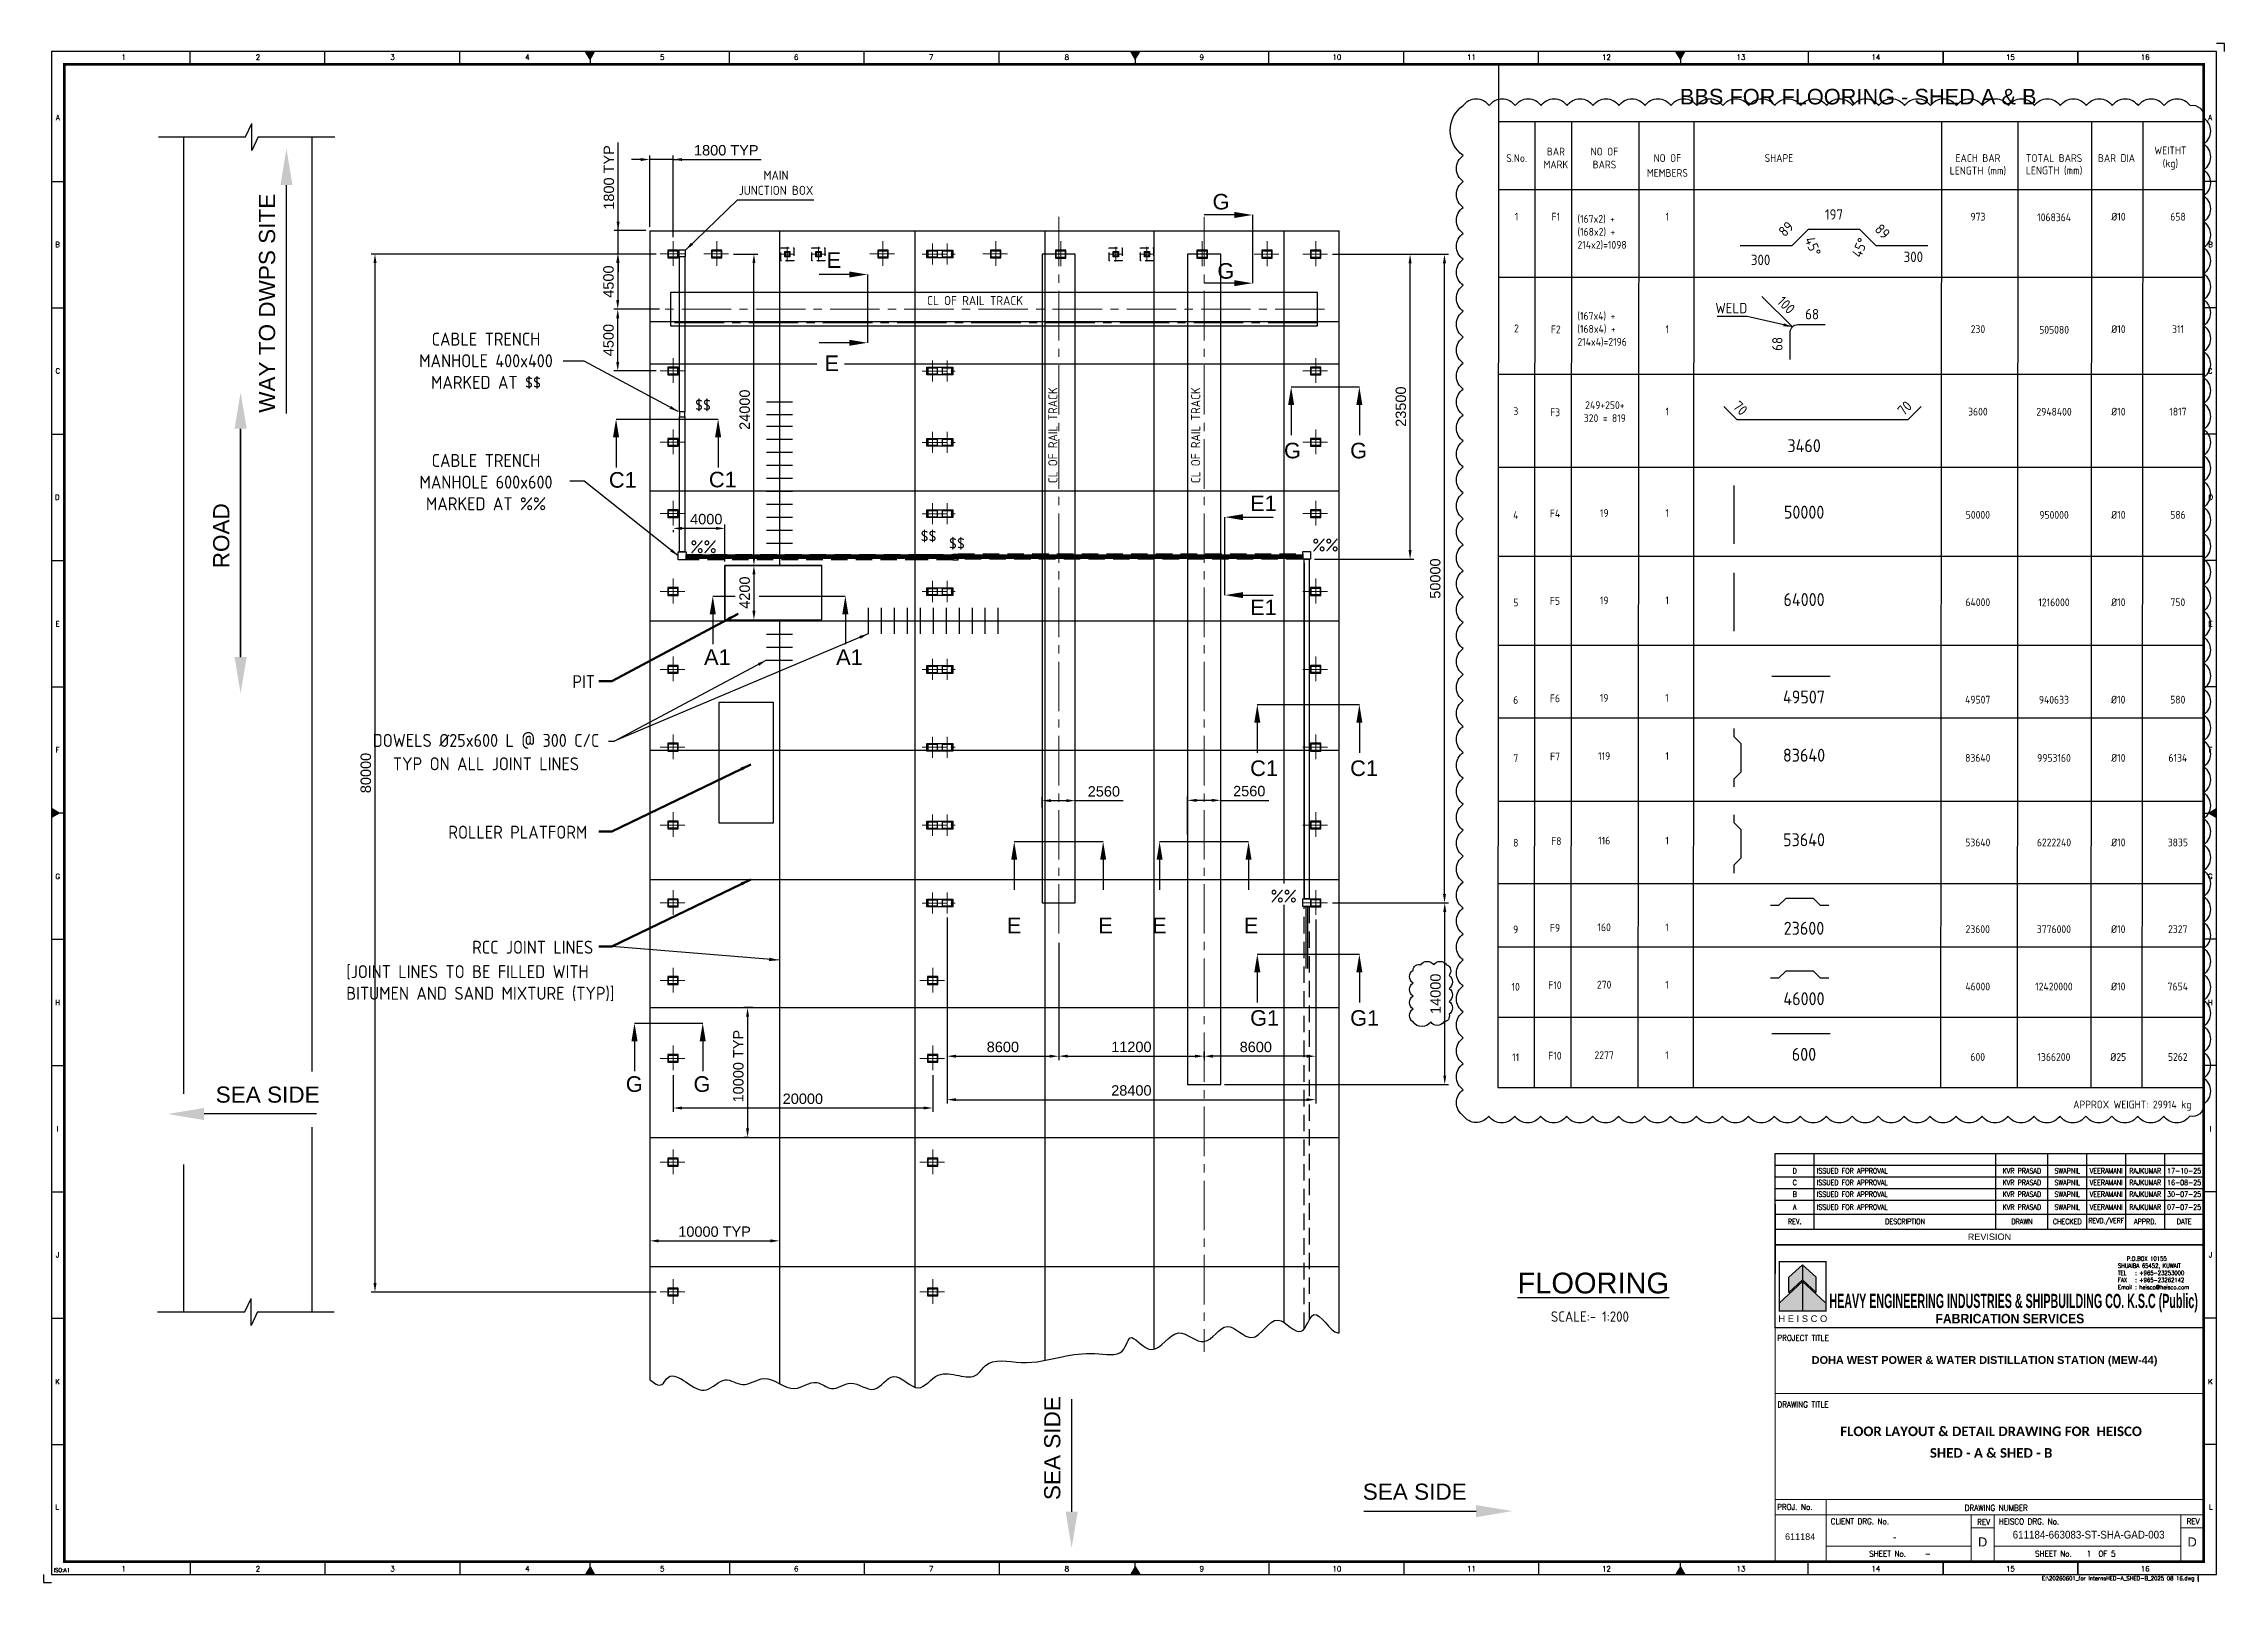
# Model space of a CAD drawing. Header units: millimetres. Extents: x -1055 to 11244, y -20673 to 2560.
# Drawn here: x 0 to 840, y 0 to 593 of the extents above; entities that cross this region are included whole.
import ezdxf
from ezdxf.enums import TextEntityAlignment as Align

# ---------------------------------------------------------------- set-up
doc = ezdxf.new("R2010")
doc.units = ezdxf.units.MM
doc.linetypes.add('CENTER2', pattern=[28.575, 19.05, -3.175, 3.175, -3.175])
doc.linetypes.add('DASHED2', pattern=[9.525, 6.35, -3.175])
for name, color, linetype in [('BORDER', 6, 'Continuous'), ('HEISCO', 7, 'Continuous'), ('TABLE', 4, 'Continuous')]:
    doc.layers.add(name, color=color, linetype=linetype)
doc.styles.add('ACISOTS', font='isocp.shx')
doc.styles.add('arial', font='arial.ttf')
doc.styles.add('HEISCO', font='ariblk.ttf')
doc.styles.add('HEISCO.', font='arial.ttf')
doc.styles.add('LOGO', font='ROMANS.SHX')
doc.styles.add('ROMANS', font='romans.shx', dxfattribs={"width": 0.8})
doc.styles.get("Standard").update_dxf_attribs({"font": 'arial.ttf'})
doc.dimstyles.new('ISO-25', dxfattribs={"dimtxt": 4, "dimasz": 3.5, "dimexe": 1.5, "dimexo": 1.5, "dimgap": 1.5, "dimtad": 1, "dimtxsty": 'Standard', "dimcen": 0, "dimadec": 0, "dimazin": 0, "dimtfac": 1, "dimtmove": 0, "dimatfit": 3, "dimfxl": 1, "dimarcsym": 0})

msp = doc.modelspace()

# ---------------------------------------------------------------- texts
at = {"color": 130}
for s, p in [('WAY TO DWPS SITE', (86.05883, 450.720546)), ('SEA SIDE', (388.508433, 31.727045))]:
    msp.add_text(s, height=6.216, rotation=90, dxfattribs=at).set_placement(p, align=Align.MIDDLE_LEFT)
for s, height, p in [('G', 6, (450.25054, 532.084512)), ('E', 6, (301.603742, 509.566054)), ('G', 6, (452.110473, 505.4005)), ('E', 6, (300.81299, 469.810975)), ('G', 6, (477.768904, 436.175976)), ('G', 6, (503.26205, 436.175976)), ('C1', 6, (217.737896, 424.871638)), ('C1', 6, (256.263092, 425.004618)), ('E1', 6, (464.736854, 415.835848)), ('E1', 6, (464.736854, 375.769898)), ('A1', 6, (254.396283, 356.583396)), ('A1', 6, (305.265081, 356.583396)), ('C1', 6, (464.736854, 313.762285)), ('C1', 6, (503.26205, 313.762285)), ('E', 6, (371.031764, 253.150844)), ('E', 6, (406.261363, 253.150844)), ('E', 6, (427.031764, 253.150844)), ('E', 6, (462.261363, 253.150844)), ('G1', 6, (464.736854, 217.517716)), ('G1', 6, (503.26205, 217.517716)), ('G', 6, (224.253671, 192.043602)), ('G', 6, (250.337417, 192.043602)), ('SEA SIDE', 6.216, (66.277904, 187.986945)), ('%%UFLOORING', 8, (567.73889, 115.365598)), ('SEA SIDE', 6.216, (508.10803, 34.953379))]:
    msp.add_text(s, height=height, dxfattribs=at).set_placement(p, align=Align.MIDDLE_LEFT)
at = {"style": 'ACISOTS'}
for s, p in [('[JOINT LINES TO BE FILLED WITH', (116.576454, 232.857643)), ('BITUMEN AND SAND MIXTURE (TYP)]', (116.576454, 224.5181))]:
    msp.add_text(s, height=5, dxfattribs=at).set_placement(p)
at = {"insert": (698.958854, 572.518939), "char_height": 6, "width": 177.3709018, "attachment_point": 5}
msp.add_mtext('BBS FOR FLOORING - SHED A & B', dxfattribs=at)
at = {"attachment_point": 5, "style": 'ACISOTS'}
for s, insert, char_height in [('S.No.', (567.368973, 548.888555), 3), ('BAR\\PMARK', (582.491223, 548.888555), 3), ('NO OF\\PBARS', (601.203494, 548.888555), 3), ('MAIN\\PJUNCTION BOX', (282.112048, 539.356419), 3.5), ('197', (689.625132, 527.158981), 4), ('300', (720.200868, 510.832663), 4), ('300', (661.357469, 509.652731), 4), ('CL OF RAIL TRACK', (358.776648, 493.978881), 3.5), ('WELD', (650.077539, 491.085358), 4), ('68', (681.201569, 488.738209), 4), ('CABLE TRENCH\\PMANHOLE 400x400\\PMARKED AT $$', (170.40033, 470.768432), 5), ('$$', (253.971442, 453.799657), 5), ('3460', (678.12316, 438.04467), 5), ('CABLE TRENCH\\PMANHOLE 600x600\\PMARKED AT %%', (170.40033, 423.999189), 5), ('50000', (678.119027, 412.425814), 5), ('\\pxt0;$$', (340.861089, 403.289302), 5), ('%%', (254.206676, 399.104129), 5), ('$$', (351.790717, 400.462507), 5), ('%%', (493.750002, 399.767417), 5), ('64000', (678.093321, 378.739999), 5), ('PIT', (208.044371, 347.111966), 5), ('49507', (678.067614, 341.204862), 5), ('DOWELS %%C25x600 L @ 300 C/C', (170.40033, 324.10162), 5), ('83640', (678.093321, 318.774125), 5), ('TYP ON ALL JOINT LINES', (170.40033, 315.449619), 5), ('ROLLER PLATFORM', (182.656025, 289.086333), 5), ('53640', (678.093321, 286.191388), 5), ('%%', (477.662161, 264.475168), 5), ('23600', (678.067614, 252.07424), 5), ('RCC JOINT LINES', (188.355639, 244.770095), 5), ('46000', (678.067614, 224.933047), 5), ('600', (678.067614, 203.505118), 5), ('SCALE:- 1:200', (595.607011, 102.432425), 4)]:
    msp.add_mtext(s, dxfattribs=dict(at, insert=insert, char_height=char_height))
at = {"char_height": 3, "width": 29.29783667, "attachment_point": 5, "style": 'ACISOTS'}
for s, insert in [('NO OF', (625.443686, 548.888555)), ('SHAPE', (668.406793, 548.888555)), ('EACH BAR', (745.077037, 548.888555)), ('TOTAL BARS', (774.416911, 548.888555)), ('BAR DIA', (798.438951, 548.888555)), ('WEITHT\\P(kg)', (819.213981, 548.888555)), ('MEMBERS', (625.443686, 543.148391)), ('LENGTH (mm)', (745.077037, 543.884709)), ('LENGTH (mm)', (774.416911, 543.983198))]:
    msp.add_mtext(s, dxfattribs=dict(at, insert=insert))
at = {"color": 3, "char_height": 3, "attachment_point": 5, "style": 'ACISOTS'}
for s, insert in [('1', (567.368973, 526.299659)), ('F1', (582.491223, 526.299659)), ('1068364', (774.416911, 526.051468)), ('2', (567.343552, 483.253309)), ('F2', (582.465802, 482.877465)), ('3', (567.081489, 451.319568)), ('F3', (582.203739, 450.906133)), ('4', (567.077357, 411.275508)), ('F4', (582.199607, 411.893638)), ('19', (601.144101, 412.098224)), ('5', (567.05165, 377.589693)), ('F5', (582.173901, 378.207823)), ('19', (601.118395, 378.412408)), ('6', (567.025944, 340.054556)), ('F6', (582.148194, 340.672686)), ('19', (601.092688, 340.877272)), ('940633', (774.335944, 340.149299)), ('F7', (582.173901, 318.241948)), ('119', (601.118395, 318.446534)), ('7', (567.05165, 317.623818)), ('8', (567.05165, 285.041081)), ('F8', (582.666371, 285.659212)), ('116', (601.118395, 285.863797)), ('9', (567.025944, 251.625617)), ('F9', (582.148194, 252.243747)), ('160', (601.092688, 252.448333)), ('10', (567.025944, 229.518382)), ('F10', (582.148194, 230.136512)), ('270', (601.092688, 230.341098)), ('11', (567.025944, 202.354811)), ('F10', (582.148194, 202.972941)), ('2277', (601.092688, 203.177527))]:
    msp.add_mtext(s, dxfattribs=dict(at, insert=insert))
at = {"color": 3, "char_height": 3, "style": 'ACISOTS'}
for s, insert, width, attachment_point in [('(167x2) + (168x2) +\\P214x2)=1098', (590.817649, 526.950991), 17.93115939, 1), ('1', (625.443686, 526.299659), 29.29783667, 5), ('973', (745.077037, 526.299659), 40.77226082, 5), ('%%C10', (799.197648, 526.299659), 29.29783667, 5), ('658', (822.128897, 526.299659), 29.29783667, 5), ('(167x4) + (168x4) +\\P214x4)=2196', (590.788951, 489.555502), 17.93115939, 1), ('1', (625.443686, 482.913647), 29.29783667, 5), ('230', (745.077037, 482.968498), 88.34876826, 5), ('505080', (774.416911, 482.720307), 29.29783667, 5), ('%%C10', (799.197648, 482.968498), 29.29783667, 5), ('311', (822.128897, 482.968498), 29.29783667, 5), ('249+250+\\P320 = 819', (601.367799, 451.161606), 27.86476399, 5), ('1', (625.418264, 451.161606), 29.29783667, 5), ('3600', (745.051615, 451.161606), 40.77226082, 5), ('2948400', (774.391489, 451.134851), 29.29783667, 5), ('%%C10', (799.172227, 451.161606), 29.29783667, 5), ('1817', (822.103475, 451.161606), 29.29783667, 5), ('1', (625.384293, 412.098224), 29.29783667, 5), ('50000', (745.047483, 411.397006), 40.77226082, 5), ('950000', (774.387357, 411.370251), 29.29783667, 5), ('%%C10', (799.168094, 411.397006), 29.29783667, 5), ('586', (822.099343, 411.397006), 29.29783667, 5), ('1', (625.358587, 378.412408), 29.29783667, 5), ('64000', (745.021776, 377.71119), 40.77226082, 5), ('1216000', (774.36165, 377.684435), 29.29783667, 5), ('%%C10', (799.142388, 377.71119), 29.29783667, 5), ('750', (822.073637, 377.71119), 29.29783667, 5), ('1', (625.33288, 340.877272), 29.29783667, 5), ('49507', (744.99607, 340.176054), 40.77226082, 5), ('%%C10', (799.116681, 340.176054), 29.29783667, 5), ('580', (822.04793, 340.176054), 29.29783667, 5), ('1', (625.358587, 318.446534), 29.29783667, 5), ('83640', (745.021776, 317.745316), 40.77226082, 5), ('9953160', (774.36165, 317.718561), 29.29783667, 5), ('%%C10', (799.142388, 317.745316), 29.29783667, 5), ('6134', (822.073637, 317.745316), 29.29783667, 5), ('1', (625.358587, 285.863797), 29.29783667, 5), ('53640', (745.021776, 285.162579), 40.77226082, 5), ('6222240', (774.36165, 285.135824), 29.29783667, 5), ('%%C10', (799.142388, 285.162579), 29.29783667, 5), ('3835', (822.073637, 285.162579), 29.29783667, 5), ('1', (625.33288, 252.448333), 29.29783667, 5), ('23600', (744.99607, 251.747114), 40.77226082, 5), ('3776000', (774.335944, 251.720359), 29.29783667, 5), ('%%C10', (799.116681, 251.747114), 29.29783667, 5), ('2327', (822.04793, 251.747114), 29.29783667, 5), ('1', (625.33288, 230.341098), 29.29783667, 5), ('46000', (744.99607, 229.63988), 40.77226082, 5), ('12420000', (774.335944, 229.613125), 29.29783667, 5), ('%%C10', (799.116681, 229.63988), 29.29783667, 5), ('7654', (822.04793, 229.63988), 29.29783667, 5), ('1', (625.33288, 203.177527), 29.29783667, 5), ('600', (744.99607, 202.476309), 40.77226082, 5), ('1366200', (774.335944, 202.449554), 29.29783667, 5), ('%%C25', (799.116681, 202.476309), 29.29783667, 5), ('5262', (822.04793, 202.476309), 29.29783667, 5), ('APPROX WEIGHT: 29914 kg', (804.519744, 183.694876), 52.09183717, 5)]:
    msp.add_mtext(s, dxfattribs=dict(at, insert=insert, width=width, attachment_point=attachment_point))
at = {"attachment_point": 5, "style": 'ACISOTS'}
for s, insert, char_height, rotation in [('89', (671.13345, 521.565218), 4, 45), ('89', (708.294911, 520.642418), 4, 315), ('45%%d', (681.506646, 514.855239), 4, 292.5), ('45%%d', (699.573528, 514.397761), 4, 67.5), ('100', (671.219012, 492.239384), 4, 315), ('68', (667.814245, 477.287871), 4, 90), ('CL OF RAIL TRACK', (388.741564, 442.05832), 3.5, 90), ('CL OF RAIL TRACK', (443.759121, 442.05832), 3.5, 90), ('70', (653.561251, 452.512032), 4, 315), ('70', (716.865116, 452.512032), 4, 45)]:
    msp.add_mtext(s, dxfattribs=dict(at, insert=insert, char_height=char_height, rotation=rotation))
at = {"layer": 'BORDER', "color": 3, "style": 'ROMANS', "width": 0.9}
for s, p in [('PROJECT TITLE', (667.835598, 93.08326)), ('DRAWING TITLE', (667.862622, 67.457687)), ('PROJ. No.', (667.740022, 27.940783)), ('DRAWING NUMBER', (739.989395, 27.592499)), ('CLIENT DRG. No.', (688.371815, 22.395512)), ('HEISCO DRG. No.', (753.126802, 22.375753)), ('SHEET No.    -', (703.198275, 9.923751)), ('SHEET No.   1  OF 5', (767.084417, 9.923751))]:
    msp.add_text(s, height=2.25, dxfattribs=at).set_placement(p)
for p in [(747.275129, 22.169694), (827.971349, 22.380855)]:
    msp.add_text('REV', height=2.25, dxfattribs=at).set_placement(p, align=Align.CENTER)
at = {"layer": 'BORDER', "color": 7, "style": 'arial'}
for s, insert, char_height, width, attachment_point in [('{\\fArial|b1|i0|c0|p34;DOHA WEST POWER & WATER DISTILLATION STATION (MEW-44)}', (747.638963, 85.242694), 3, 163.24464911, 5), ('{\\fCalibri|b1|i0|c0|p2;\\H1.2308x;FLOOR LAYOUT & DETAIL DRAWING FOR  HEISCO}', (750.147595, 58.199416), 3, 163.24464911, 5), ('{\\fCalibri|b1|i0|c0|p2;\\H1.2308x;SHED - A & SHED - B}', (750.147595, 49.880143), 3, 163.24464911, 5), ('611184', (676.592841, 18.88991), 2.5, 24.94987634, 2), ('-', (712.959319, 18.997342), 3, 47.48534094, 2), ('D', (746.898523, 15.58733), 3.5, 6.29727831, 5), ('{\\W0.9;611184-663083-ST-SHA-GAD-003}', (787.702561, 19.891511), 3, 8.71435516, 2), ('D', (827.594743, 15.58733), 3.5, 8.40928889, 5)]:
    msp.add_mtext(s, dxfattribs=dict(at, insert=insert, char_height=char_height, width=width, attachment_point=attachment_point))

# ---------------------------------------------------------------- blocks, each defined once
blk = doc.blocks.new('A$7E96415263431F')
blk.add_line((7, 1.17), (18.6, 1.17))
blk.add_solid([(7, 2.33), (7, 0), (0, 1.17)])
blk = doc.blocks.new('*D27771')
at = {"color": 0, "lineweight": -2}
for p, q in [((273.23, 221.5), (269.65, 221.5)), ((271.15, 218), (271.15, 175)), ((271.47, 171.5), (269.65, 171.5))]:
    blk.add_line(p, q, dxfattribs=at)
at = {"color": 0}
for points in [[(271.73, 218), (270.57, 218), (271.15, 221.5)], [(270.57, 175), (271.73, 175), (271.15, 171.5)]]:
    blk.add_solid(points, dxfattribs=at)
at = {"layer": 'Defpoints', "color": 0}
for p in [(274.73, 221.5), (271.15, 171.5), (272.97, 171.5)]:
    blk.add_point(p, dxfattribs=at)
at = {"color": 0, "insert": (267.61, 198.94), "char_height": 4, "attachment_point": 5, "rotation": 90}
blk.add_mtext('10000 TYP', dxfattribs=at)
blk = doc.blocks.new('*D27772')
at = {"color": 0, "lineweight": -2}
for p, q in [((233.45, 133.41), (233.45, 130.12)), ((236.95, 131.62), (279.95, 131.62)), ((283.45, 132.48), (283.45, 130.12))]:
    blk.add_line(p, q, dxfattribs=at)
at = {"color": 0}
for points in [[(236.95, 132.2), (236.95, 131.03), (233.45, 131.62)], [(279.95, 131.03), (279.95, 132.2), (283.45, 131.62)]]:
    blk.add_solid(points, dxfattribs=at)
at = {"layer": 'Defpoints', "color": 0}
for p in [(233.45, 134.91), (283.45, 133.98), (283.45, 131.62)]:
    blk.add_point(p, dxfattribs=at)
at = {"color": 0, "insert": (258.45, 135.16), "char_height": 4, "attachment_point": 5}
blk.add_mtext('10000 TYP', dxfattribs=at)
blk = doc.blocks.new('A$7E96592D1B3E7')
at = {"color": 3, "linetype": 'CENTER2', "lineweight": 0}
for p, q in [((10, 19.9), (10, 0)), ((0, 10), (19.9, 10))]:
    blk.add_line(p, q, dxfattribs=at)
for points in [[(14, 13), (6, 13), (6, 7), (14, 7)], [(13.5, 7.5), (6.5, 7.5), (6.5, 12.5), (13.5, 12.5)]]:
    blk.add_lwpolyline(points, close=True)
blk = doc.blocks.new('A$7E9659312E2C7')
at = {"color": 3, "linetype": 'CENTER2', "lineweight": 0}
for p, q in [((0, 8.1), (27.4, 8.1)), ((8.1, 16.3), (8.1, 0)), ((19.2, 16.3), (19.2, 0))]:
    blk.add_line(p, q, dxfattribs=at)
for points in [[(3.7, 11.1), (23.7, 11.1), (23.7, 5.1), (3.7, 5.1)], [(11.6, 5.6), (4.6, 5.6), (4.6, 10.6), (11.6, 10.6)], [(22.7, 5.6), (15.7, 5.6), (15.7, 10.6), (22.7, 10.6)]]:
    blk.add_lwpolyline(points, close=True)
blk = doc.blocks.new('*D27773')
at = {"color": 0, "lineweight": -2}
for p, q in [((229.95, 548.33), (226.45, 548.33)), ((233.45, 522.41), (233.45, 549.83)), ((242.45, 548.33), (233.45, 548.33)), ((242.45, 518.38), (242.45, 549.83)), ((242.45, 548.33), (276.45, 548.33)), ((245.95, 548.33), (249.45, 548.33))]:
    blk.add_line(p, q, dxfattribs=at)
at = {"color": 0}
for points in [[(229.95, 547.74), (229.95, 548.91), (233.45, 548.33)], [(245.95, 548.91), (245.95, 547.74), (242.45, 548.33)]]:
    blk.add_solid(points, dxfattribs=at)
at = {"layer": 'Defpoints', "color": 0}
for p in [(233.45, 548.33), (233.45, 520.91), (242.45, 516.88)]:
    blk.add_point(p, dxfattribs=at)
at = {"color": 0, "insert": (262.95, 551.87), "char_height": 4, "attachment_point": 5}
blk.add_mtext('1800 TYP', dxfattribs=at)
blk = doc.blocks.new('*D27774')
at = {"color": 0, "lineweight": -2}
for p, q in [((221.3, 520.91), (221.3, 554.91)), ((231.95, 520.91), (219.8, 520.91)), ((221.3, 524.41), (221.3, 527.91)), ((221.3, 511.91), (221.3, 520.91)), ((231, 511.91), (219.8, 511.91)), ((221.3, 508.41), (221.3, 504.91))]:
    blk.add_line(p, q, dxfattribs=at)
at = {"color": 0}
for points in [[(220.71, 524.41), (221.88, 524.41), (221.3, 520.91)], [(221.88, 508.41), (220.71, 508.41), (221.3, 511.91)]]:
    blk.add_solid(points, dxfattribs=at)
at = {"layer": 'Defpoints', "color": 0}
for p in [(221.3, 520.91), (233.45, 520.91), (232.5, 511.91)]:
    blk.add_point(p, dxfattribs=at)
at = {"color": 0, "insert": (217.75, 541.41), "char_height": 4, "attachment_point": 5, "rotation": 90}
blk.add_mtext('1800 TYP', dxfattribs=at)
blk = doc.blocks.new('A$7E96AC101B69')
blk.add_line((0, 1.17), (21.66, 1.17))
blk.add_solid([(21.66, 0), (21.66, 2.33), (28.66, 1.17)])
blk = doc.blocks.new('A$7E96AE2D43B4')
blk.add_line((2.33, 0), (2.33, 88.02))
blk.add_solid([(4.67, 88.02), (0, 88.02), (2.33, 102.02)])
blk = doc.blocks.new('A$7E96AE352B6D')
blk.add_blockref('A$7E96AE2D43B4', (8.37, 14))
at = {"xscale": -1, "rotation": 180}
blk.add_blockref('A$7E96AE2D43B4', (8.37, 102.02), dxfattribs=at)
at = {"color": 130}
blk.add_text('ROAD', height=6.216, rotation=90, dxfattribs=at).set_placement((3.22, 48.23), align=Align.MIDDLE_LEFT)
blk = doc.blocks.new('A1B')
at = {"layer": 'BORDER', "color": 1}
for p, q in [((56.44, 585), (56.44, 590)), ((56.44, 585), (56.44, 590)), ((108.38, 585), (108.38, 590)), ((108.38, 585), (108.38, 590)), ((160.31, 585), (160.31, 590)), ((160.31, 585), (160.31, 590)), ((264.19, 585), (264.19, 590)), ((316.12, 585), (316.12, 590)), ((368.06, 585), (368.06, 590)), ((471.94, 585), (471.94, 590)), ((523.88, 585), (523.88, 590)), ((575.81, 585), (575.81, 590)), ((679.69, 590), (679.69, 585)), ((731.63, 590), (731.63, 585)), ((731.63, 585), (731.63, 590)), ((731.63, 590), (731.63, 585)), ((783.56, 590), (783.56, 585)), ((783.56, 585), (783.56, 590)), ((3, 539.83), (8, 539.83)), ((837, 539.83), (832, 539.83)), ((3, 491.17), (8, 491.17)), ((837, 491.17), (832, 491.17)), ((3, 442.5), (8, 442.5)), ((837, 442.5), (832, 442.5)), ((3, 393.84), (8, 393.84)), ((837, 393.84), (832, 393.84)), ((3, 345.17), (8, 345.17)), ((837, 345.17), (832, 345.17)), ((3, 247.84), (8, 247.84)), ((837, 247.84), (832, 247.84)), ((3, 199.17), (8, 199.17)), ((837, 199.17), (832, 199.17)), ((3, 150.51), (8, 150.51)), ((837, 150.51), (832, 150.51)), ((3, 101.84), (8, 101.84)), ((837, 101.84), (832, 101.84)), ((3, 53.17), (8, 53.17)), ((837, 53.17), (832, 53.17)), ((56.44, 8), (56.44, 3)), ((108.38, 8), (108.38, 3)), ((160.31, 8), (160.31, 3)), ((264.19, 8), (264.19, 3)), ((316.12, 8), (316.12, 3)), ((368.06, 8), (368.06, 3)), ((471.94, 8), (471.94, 3)), ((523.88, 8), (523.88, 3)), ((575.81, 8), (575.81, 3)), ((679.69, 3), (679.69, 8)), ((731.63, 3), (731.63, 8)), ((731.63, 8), (731.63, 3)), ((731.63, 3), (731.63, 8)), ((783.56, 3), (783.56, 8)), ((783.56, 8), (783.56, 3))]:
    blk.add_line(p, q, dxfattribs=at)
at = {"layer": 'BORDER'}
for p, q in [((210.5, 587), (208.77, 590)), ((210.5, 590), (210.5, 585)), ((210.5, 587), (212.23, 590)), ((420.5, 587), (418.77, 590)), ((420.5, 590), (420.5, 585)), ((420.5, 587), (422.23, 590)), ((630.5, 587), (628.77, 590)), ((630.5, 590), (630.5, 585)), ((630.5, 587), (632.23, 590)), ((210.5, 588), (210.5, 585)), ((210.5, 588), (210.5, 585)), ((420.5, 588), (420.5, 585)), ((6, 296.5), (3, 298.23)), ((8, 296.5), (3, 296.5)), ((6, 296.5), (3, 294.77)), ((832, 296.5), (837, 296.5)), ((834, 296.5), (837, 298.23)), ((834, 296.5), (837, 294.77)), ((210.5, 6), (208.77, 3)), ((210.5, 5), (210.5, 8)), ((210.5, 5), (210.5, 8)), ((210.5, 3), (210.5, 8)), ((210.5, 6), (212.23, 3)), ((420.5, 6), (418.77, 3)), ((420.5, 5), (420.5, 8)), ((420.5, 3), (420.5, 8)), ((420.5, 6), (422.23, 3)), ((630.5, 6), (628.77, 3)), ((630.5, 3), (630.5, 8)), ((630.5, 6), (632.23, 3))]:
    blk.add_line(p, q, dxfattribs=at)
blk.add_lwpolyline([(837, 3), (837, 590), (3, 590), (3, 3)], close=True, dxfattribs=at)
at = {"layer": 'BORDER', "color": 1}
for points in [[(840, 590), (840, 593), (837, 593)], [(0, 3), (0, 0), (3, 0)]]:
    blk.add_lwpolyline(points, dxfattribs=at)
at = {"layer": 'BORDER', "const_width": 1}
blk.add_lwpolyline([(8, 8), (832, 8), (832, 585), (8, 585)], close=True, dxfattribs=at)
at = {"layer": 'BORDER'}
for points in [[(212.23, 590), (208.77, 590), (210.5, 587)], [(422.23, 590), (418.77, 590), (420.5, 587)], [(632.23, 590), (628.77, 590), (630.5, 587)], [(3, 298.23), (3, 294.77), (6, 296.5)], [(837, 298.23), (837, 294.77), (834, 296.5)], [(212.23, 3), (208.77, 3), (210.5, 6)], [(422.23, 3), (418.77, 3), (420.5, 6)], [(632.23, 3), (628.77, 3), (630.5, 6)]]:
    blk.add_solid(points, dxfattribs=at)
at = {"color": 11, "insert": (830.38, 1.34), "char_height": 1.5, "width": 401.355, "attachment_point": 6, "style": 'ROMANS'}
blk.add_mtext('{\\W1;\\C1;E:\\20260601_for Interns\\SHED-A_SHED-B_2025 08 16.dwg }', dxfattribs=at)
at = {"layer": 'BORDER', "color": 1, "style": 'ROMANS'}
for s, height, p in [('1', 2, (30.81, 586.75)), ('2', 2, (82.56, 586.75)), ('3', 2, (134.41, 586.75)), ('4', 2, (186.37, 586.75)), ('5', 2, (238.32, 586.75)), ('6', 2, (289.89, 586.75)), ('7', 2, (341.88, 586.75)), ('8', 2, (394.13, 586.75)), ('9', 2, (446.1, 586.75)), ('10', 2, (498.13, 586.75)), ('11', 2, (549.97, 586.75)), ('12', 2, (601.96, 586.75)), ('13', 2, (653.79, 586.75)), ('14', 2, (705.77, 586.75)), ('15', 2, (757.56, 586.75)), ('16', 2, (809.48, 586.75)), ('A', 2, (5.48, 563.52)), ('A', 2, (834.52, 563.52)), ('B', 2, (5.35, 514.55)), ('B', 2, (834.65, 514.55)), ('C', 2, (5.49, 465.84)), ('C', 2, (834.51, 465.84)), ('D', 2, (5.25, 417.17)), ('D', 2, (834.75, 417.17)), ('E', 2, (5.39, 368.4)), ('E', 2, (834.61, 368.4)), ('F', 2, (5.34, 319.81)), ('F', 2, (834.66, 319.81)), ('G', 2, (5.44, 271.07)), ('G', 2, (834.56, 271.07)), ('H', 2, (5.43, 222.46)), ('H', 2, (834.57, 222.46)), ('I', 2, (5.31, 173.82)), ('I', 2, (834.69, 173.82)), ('J', 2, (5.33, 125.23)), ('J', 2, (834.67, 125.23)), ('K', 2, (5.38, 76.36)), ('K', 2, (834.62, 76.36)), ('L', 2, (5.2, 28.07)), ('L', 2, (834.8, 28.07)), ('ISO:A1', 1.5, (7.03, 4)), ('1', 2, (30.81, 4.25)), ('2', 2, (82.56, 4.25)), ('3', 2, (134.41, 4.25)), ('4', 2, (186.37, 4.25)), ('5', 2, (238.32, 4.25)), ('6', 2, (289.89, 4.25)), ('7', 2, (341.88, 4.25)), ('8', 2, (394.13, 4.25)), ('9', 2, (446.1, 4.25)), ('10', 2, (498.13, 4.25)), ('11', 2, (549.97, 4.25)), ('12', 2, (601.96, 4.25)), ('13', 2, (653.79, 4.25)), ('14', 2, (705.77, 4.25)), ('15', 2, (757.56, 4.25)), ('16', 2, (809.48, 4.25))]:
    blk.add_text(s, height=height, dxfattribs=at).set_placement(p, align=Align.CENTER)
blk = doc.blocks.new('A$C61D9601B')
at = {"layer": 'HEISCO'}
for color, points in [(34, [(5.84, -8.9), (5.84, -15.38), (11.66, -10.02), (11.66, -3.54)]), (40, [(11.66, -3.54), (11.66, -10.02), (17.48, -15.38), (17.48, -8.9)]), (142, [(1.66, -19.99), (1.66, -23.3), (11.66, -23.3), (11.66, -10.78)]), (138, [(11.66, -10.78), (11.66, -23.3), (21.66, -23.3), (21.66, -19.99)])]:
    blk.add_hatch(color=color, dxfattribs=at).paths.add_polyline_path(points)
blk.add_line((11.66, -10.78), (11.66, -23.3))
blk.add_line((11.66, -10.78), (11.66, -23.3))
at = {"layer": 'HEISCO', "color": 142, "true_color": 0x00a8e1}
blk.add_line((11.66, -10.78), (1.66, -19.99), dxfattribs=at)
at = {"layer": 'HEISCO', "color": 138, "true_color": 0x004961}
for q in [(11.66, -23.3), (21.38, -19.73), (11.66, -23.3)]:
    blk.add_line((11.66, -10.78), q, dxfattribs=at)
at = {"layer": 'HEISCO', "color": 142, "true_color": 0x00a8e1, "const_width": 0.559}
blk.add_lwpolyline([(21.66, -23.3), (21.66, -2.17), (1.66, -2.17), (1.66, -23.3)], close=True, dxfattribs=at)
at = {"layer": 'HEISCO', "color": 34, "true_color": 0xa85400}
blk.add_lwpolyline([(5.84, -8.9), (11.66, -3.54), (11.66, -10.02), (5.84, -15.38)], close=True, dxfattribs=at)
at = {"layer": 'HEISCO', "color": 40, "true_color": 0xffc038}
blk.add_lwpolyline([(17.48, -8.9), (11.66, -3.54), (11.66, -10.02), (17.48, -15.38)], close=True, dxfattribs=at)
at = {"layer": 'HEISCO', "color": 7, "linetype": 'Continuous', "style": 'HEISCO.'}
blk.add_text('H E I S C O', height=2.8666, dxfattribs=at).set_placement((11.77, -26.65), align=Align.MIDDLE_CENTER)
blk = doc.blocks.new('165-HEISCO')
at = {"layer": 'HEISCO', "color": 6}
blk.add_lwpolyline([(0, 32), (165, 32), (165, 0), (0, 0)], close=True, dxfattribs=at)
at = {"layer": 'HEISCO', "xscale": 0.9, "yscale": 0.9, "zscale": 0.9}
blk.add_blockref('A$C61D9601B', (0.03, 27.46), dxfattribs=at)
at = {"layer": 'HEISCO', "color": 7, "linetype": 'ByBlock', "style": 'HEISCO', "width": 0.471616}
blk.add_text('HEAVY ENGINEERING INDUSTRIES & SHIPBUILDING CO. K.S.C (Public)', height=5.5, dxfattribs=at).set_placement((20.87, 7.57), (162.79, 7.57), align=Align.FIT)
at = {"layer": 'HEISCO', "color": 7, "linetype": 'ByBlock', "style": 'HEISCO', "width": 0.8}
blk.add_text('FABRICATION SERVICES', height=3.6667, dxfattribs=at).set_placement((90.37, 3.51), align=Align.MIDDLE_CENTER)
at = {"layer": 'HEISCO', "color": 3, "insert": (131.98, 27.45), "char_height": 1.65, "width": 30.9183, "attachment_point": 1, "style": 'LOGO'}
blk.add_mtext('\\pxsm1,ql;   {\\W0.9;P.O.BOX 10155\\P\\pt3,4;SHUAIBA 65452, KUWAIT \\P\\pt4;TEL^I: +965-23253000 \\PFAX^I: +965-23262142 \\PEmail^I: heisco@heisco.com}', dxfattribs=at)
blk = doc.blocks.new('*D27775')
at = {"color": 0, "lineweight": -2}
for p, q in [((390.99, 205.19), (390.99, 201.3)), ((394.49, 202.8), (443.49, 202.8)), ((446.99, 204.66), (446.99, 201.3))]:
    blk.add_line(p, q, dxfattribs=at)
at = {"color": 0}
for points in [[(394.49, 203.38), (394.49, 202.22), (390.99, 202.8)], [(443.49, 202.22), (443.49, 203.38), (446.99, 202.8)]]:
    blk.add_solid(points, dxfattribs=at)
at = {"layer": 'Defpoints', "color": 0}
for p in [(390.99, 206.69), (446.99, 206.16), (446.99, 202.8)]:
    blk.add_point(p, dxfattribs=at)
at = {"color": 0, "insert": (418.99, 206.34), "char_height": 4, "attachment_point": 5}
blk.add_mtext('11200', dxfattribs=at)
blk = doc.blocks.new('*D27776')
at = {"color": 0, "lineweight": -2}
for p, q in [((235.98, 511.91), (219.64, 511.91)), ((221.14, 508.41), (221.14, 494.16)), ((237.27, 490.66), (219.64, 490.66))]:
    blk.add_line(p, q, dxfattribs=at)
at = {"color": 0}
for points in [[(221.72, 508.41), (220.56, 508.41), (221.14, 511.91)], [(220.56, 494.16), (221.72, 494.16), (221.14, 490.66)]]:
    blk.add_solid(points, dxfattribs=at)
at = {"layer": 'Defpoints', "color": 0}
for p in [(237.48, 511.91), (221.14, 490.66), (238.77, 490.66)]:
    blk.add_point(p, dxfattribs=at)
at = {"color": 0, "insert": (217.6, 501.28), "char_height": 4, "attachment_point": 5, "rotation": 90}
blk.add_mtext('4500', dxfattribs=at)
blk = doc.blocks.new('*D27777')
at = {"color": 0, "lineweight": -2}
for p, q in [((237.27, 490.66), (219.64, 490.66)), ((221.14, 470.34), (221.14, 487.16)), ((235.98, 466.84), (219.64, 466.84))]:
    blk.add_line(p, q, dxfattribs=at)
at = {"color": 0}
for points in [[(221.72, 487.16), (220.56, 487.16), (221.14, 490.66)], [(220.56, 470.34), (221.72, 470.34), (221.14, 466.84)]]:
    blk.add_solid(points, dxfattribs=at)
at = {"layer": 'Defpoints', "color": 0}
for p in [(221.14, 490.66), (238.77, 490.66), (237.48, 466.84)]:
    blk.add_point(p, dxfattribs=at)
at = {"color": 0, "insert": (217.6, 478.75), "char_height": 4, "attachment_point": 5, "rotation": 90}
blk.add_mtext('4500', dxfattribs=at)
blk = doc.blocks.new('*D27778')
at = {"color": 0, "lineweight": -2}
for p, q in [((263.95, 391.91), (275.1, 391.91)), ((273.6, 388.41), (273.6, 374.41)), ((263.95, 370.91), (275.1, 370.91))]:
    blk.add_line(p, q, dxfattribs=at)
at = {"color": 0}
for points in [[(274.19, 388.41), (273.02, 388.41), (273.6, 391.91)], [(273.02, 374.41), (274.19, 374.41), (273.6, 370.91)]]:
    blk.add_solid(points, dxfattribs=at)
at = {"layer": 'Defpoints', "color": 0}
for p in [(262.45, 391.91), (262.45, 370.91), (273.6, 370.91)]:
    blk.add_point(p, dxfattribs=at)
at = {"color": 0, "insert": (270.06, 381.41), "char_height": 4, "attachment_point": 5, "rotation": 90}
blk.add_mtext('4200', dxfattribs=at)
blk = doc.blocks.new('*D27779')
at = {"color": 0, "lineweight": -2}
for p, q in [((265.72, 511.91), (275.1, 511.91)), ((273.6, 395.41), (273.6, 508.41)), ((275.48, 391.91), (272.1, 391.91))]:
    blk.add_line(p, q, dxfattribs=at)
at = {"color": 0}
for points in [[(274.19, 508.41), (273.02, 508.41), (273.6, 511.91)], [(273.02, 395.41), (274.19, 395.41), (273.6, 391.91)]]:
    blk.add_solid(points, dxfattribs=at)
at = {"layer": 'Defpoints', "color": 0}
for p in [(264.22, 511.91), (273.6, 511.91), (276.98, 391.91)]:
    blk.add_point(p, dxfattribs=at)
at = {"color": 0, "insert": (270.06, 451.91), "char_height": 4, "attachment_point": 5, "rotation": 90}
blk.add_mtext('24000', dxfattribs=at)
blk = doc.blocks.new('*D27780')
at = {"color": 0, "lineweight": -2}
for p, q in [((242.45, 405.43), (242.45, 404.68)), ((258.95, 406.18), (245.95, 406.18)), ((262.45, 393.41), (262.45, 407.68))]:
    blk.add_line(p, q, dxfattribs=at)
at = {"color": 0}
for points in [[(245.95, 406.77), (245.95, 405.6), (242.45, 406.18)], [(258.95, 405.6), (258.95, 406.77), (262.45, 406.18)]]:
    blk.add_solid(points, dxfattribs=at)
at = {"layer": 'Defpoints', "color": 0}
for p in [(242.45, 406.93), (242.45, 406.18), (262.45, 391.91)]:
    blk.add_point(p, dxfattribs=at)
at = {"color": 0, "insert": (255.25, 409.73), "char_height": 4, "attachment_point": 5}
blk.add_mtext('4000', dxfattribs=at)
blk = doc.blocks.new('*D27794')
at = {"color": 0, "lineweight": -2}
for p, q in [((489.99, 255.36), (489.99, 201.28)), ((446.99, 202.17), (446.99, 204.28)), ((486.49, 202.78), (450.49, 202.78))]:
    blk.add_line(p, q, dxfattribs=at)
at = {"color": 0}
for points in [[(450.49, 203.36), (450.49, 202.19), (446.99, 202.78)], [(486.49, 202.19), (486.49, 203.36), (489.99, 202.78)]]:
    blk.add_solid(points, dxfattribs=at)
at = {"layer": 'Defpoints', "color": 0}
for p in [(489.99, 256.86), (446.99, 202.78), (446.99, 200.67)]:
    blk.add_point(p, dxfattribs=at)
at = {"color": 0, "insert": (466.91, 206.32), "char_height": 4, "attachment_point": 5}
blk.add_mtext('8600', dxfattribs=at)
blk = doc.blocks.new('*D27795')
at = {"color": 0, "lineweight": -2}
for p, q in [((347.99, 256.26), (347.99, 201.28)), ((390.99, 246.53), (390.99, 201.28)), ((351.49, 202.78), (387.49, 202.78))]:
    blk.add_line(p, q, dxfattribs=at)
at = {"color": 0}
for points in [[(351.49, 203.36), (351.49, 202.19), (347.99, 202.78)], [(387.49, 202.19), (387.49, 203.36), (390.99, 202.78)]]:
    blk.add_solid(points, dxfattribs=at)
at = {"layer": 'Defpoints', "color": 0}
for p in [(347.99, 257.76), (390.99, 248.03), (390.99, 202.78)]:
    blk.add_point(p, dxfattribs=at)
at = {"color": 0, "insert": (369.49, 206.32), "char_height": 4, "attachment_point": 5}
blk.add_mtext('8600', dxfattribs=at)
blk = doc.blocks.new('*D27796')
at = {"color": 0, "lineweight": -2}
for p, q in [((347.99, 256.26), (347.99, 184.52)), ((489.99, 255.43), (489.99, 184.52)), ((351.49, 186.02), (486.49, 186.02))]:
    blk.add_line(p, q, dxfattribs=at)
at = {"color": 0}
for points in [[(351.49, 186.61), (351.49, 185.44), (347.99, 186.02)], [(486.49, 185.44), (486.49, 186.61), (489.99, 186.02)]]:
    blk.add_solid(points, dxfattribs=at)
at = {"layer": 'Defpoints', "color": 0}
for p in [(347.99, 257.76), (489.99, 256.93), (489.99, 186.02)]:
    blk.add_point(p, dxfattribs=at)
at = {"color": 0, "insert": (418.99, 189.56), "char_height": 4, "attachment_point": 5}
blk.add_mtext('28400', dxfattribs=at)
blk = doc.blocks.new('*D27798')
at = {"color": 0, "lineweight": -2}
for p, q in [((242.45, 195.43), (242.45, 181.31)), ((342.45, 195.43), (342.45, 181.31)), ((338.95, 182.81), (245.95, 182.81))]:
    blk.add_line(p, q, dxfattribs=at)
at = {"color": 0}
for points in [[(245.95, 183.39), (245.95, 182.23), (242.45, 182.81)], [(338.95, 182.23), (338.95, 183.39), (342.45, 182.81)]]:
    blk.add_solid(points, dxfattribs=at)
at = {"layer": 'Defpoints', "color": 0}
for p in [(242.45, 196.93), (342.45, 196.93), (242.45, 182.81)]:
    blk.add_point(p, dxfattribs=at)
at = {"color": 0, "insert": (292.45, 186.35), "char_height": 4, "attachment_point": 5}
blk.add_mtext('20000', dxfattribs=at)
blk = doc.blocks.new('*D27820')
at = {"color": 0, "lineweight": -2}
for p, q in [((496.46, 511.84), (527.84, 511.84)), ((526.34, 397.84), (526.34, 508.34)), ((489.49, 394.34), (527.84, 394.34))]:
    blk.add_line(p, q, dxfattribs=at)
at = {"color": 0}
for points in [[(526.93, 508.34), (525.76, 508.34), (526.34, 511.84)], [(525.76, 397.84), (526.93, 397.84), (526.34, 394.34)]]:
    blk.add_solid(points, dxfattribs=at)
at = {"layer": 'Defpoints', "color": 0}
for p in [(494.96, 511.84), (526.34, 511.84), (487.99, 394.34)]:
    blk.add_point(p, dxfattribs=at)
at = {"color": 0, "insert": (522.8, 453.09), "char_height": 4, "attachment_point": 5, "rotation": 90}
blk.add_mtext('23500', dxfattribs=at)
blk = doc.blocks.new('*D28618')
at = {"color": 0, "lineweight": -2}
for p, q in [((384.59, 298.65), (384.59, 302.76)), ((397.39, 298.65), (397.39, 302.76)), ((388.09, 301.26), (393.89, 301.26)), ((397.39, 301.26), (415.89, 301.26))]:
    blk.add_line(p, q, dxfattribs=at)
at = {"color": 0}
for points in [[(388.09, 301.84), (388.09, 300.68), (384.59, 301.26)], [(393.89, 300.68), (393.89, 301.84), (397.39, 301.26)]]:
    blk.add_solid(points, dxfattribs=at)
at = {"layer": 'Defpoints', "color": 0}
for p in [(384.59, 297.15), (397.39, 301.26), (397.39, 297.15)]:
    blk.add_point(p, dxfattribs=at)
at = {"color": 0, "insert": (408.39, 304.8), "char_height": 4, "attachment_point": 5}
blk.add_mtext('2560', dxfattribs=at)
blk = doc.blocks.new('A$7E982E2B627C')
at = {"color": 3, "linetype": 'CENTER2', "lineweight": 0}
for p, q in [((0, 2.81), (5.61, 2.81)), ((2.81, 5.61), (2.81, 0)), ((12, 2.81), (17.61, 2.81)), ((14.81, 5.61), (14.81, 0))]:
    blk.add_line(p, q, dxfattribs=at)
at = {"color": 6, "linetype": 'DASHED2', "ltscale": 0.5}
for points in [[(0.31, 5.31), (5.31, 5.31), (5.31, 0.31), (0.31, 0.31)], [(12.31, 5.31), (17.31, 5.31), (17.31, 0.31), (12.31, 0.31)]]:
    blk.add_lwpolyline(points, close=True, dxfattribs=at)
for points in [[(3.81, 1.81), (1.81, 1.81), (1.81, 3.81), (3.81, 3.81)], [(3.56, 2.06), (2.06, 2.06), (2.06, 3.56), (3.56, 3.56)], [(15.81, 1.81), (13.81, 1.81), (13.81, 3.81), (15.81, 3.81)], [(15.56, 2.06), (14.06, 2.06), (14.06, 3.56), (15.56, 3.56)]]:
    blk.add_lwpolyline(points, close=True)
blk = doc.blocks.new('*D28671')
at = {"color": 0, "lineweight": -2}
for p, q in [((440.59, 288.24), (440.59, 302.88)), ((453.39, 288.24), (453.39, 302.88)), ((449.89, 301.38), (444.09, 301.38)), ((453.39, 301.38), (471.89, 301.38))]:
    blk.add_line(p, q, dxfattribs=at)
at = {"color": 0}
for points in [[(444.09, 301.96), (444.09, 300.8), (440.59, 301.38)], [(449.89, 300.8), (449.89, 301.96), (453.39, 301.38)]]:
    blk.add_solid(points, dxfattribs=at)
at = {"layer": 'Defpoints', "color": 0}
for p in [(440.59, 301.38), (440.59, 286.74), (453.39, 286.74)]:
    blk.add_point(p, dxfattribs=at)
at = {"color": 0, "insert": (464.39, 304.92), "char_height": 4, "attachment_point": 5}
blk.add_mtext('2560', dxfattribs=at)
blk = doc.blocks.new('*T28717')
at = {"layer": 'TABLE', "color": 4}
for p, q in [((0, 35.16), (165, 35.16)), ((0, 0), (0, 35.16)), ((15, 6), (15, 35.16)), ((85, 6), (85, 35.16)), ((105, 6), (105, 35.16)), ((120, 6), (120, 35.16)), ((135, 6), (135, 35.16)), ((150, 6), (150, 35.16)), ((165, 0), (165, 35.16)), ((0, 11.77), (165, 11.77)), ((0, 6), (15, 6)), ((0, 0), (165, 0))]:
    blk.add_line(p, q, dxfattribs=at)
at = {"layer": 'TABLE', "color": 8}
for p, q in [((0, 30.66), (165, 30.66)), ((0, 26.16), (165, 26.16)), ((0, 21.66), (165, 21.66)), ((0, 17.16), (165, 17.16))]:
    blk.add_line(p, q, dxfattribs=at)
at = {"layer": 'TABLE', "color": 0, "lineweight": -2}
blk.add_line((15, 6), (165, 6), dxfattribs=at)
at = {"layer": 'TABLE', "color": 7}
for s, insert, char_height, width, attachment_point, style in [('D', (7.5, 28.41), 2, 13, 5, 'ROMANS'), ('ISSUED FOR APPROVAL', (16, 28.41), 2, 68, 4, 'ROMANS'), ('KVR PRASAD', (95, 28.41), 2, 18, 5, 'ROMANS'), ('SWAPNIL', (112.5, 28.41), 2, 13, 5, 'ROMANS'), ('VEERAMANI', (127.5, 28.41), 2, 13, 5, 'ROMANS'), ('RAJKUMAR', (142.5, 28.41), 2, 13, 5, 'ROMANS'), ('17-10-25', (157.5, 28.41), 2, 13, 5, 'ROMANS'), ('C', (7.5, 23.91), 2, 13, 5, 'ROMANS'), ('B', (7.5, 19.41), 2, 13, 5, 'ROMANS'), ('ISSUED FOR APPROVAL', (16, 23.91), 2, 68, 4, 'ROMANS'), ('ISSUED FOR APPROVAL', (16, 19.41), 2, 68, 4, 'ROMANS'), ('KVR PRASAD', (95, 23.91), 2, 18, 5, 'ROMANS'), ('KVR PRASAD', (95, 19.41), 2, 18, 5, 'ROMANS'), ('SWAPNIL', (112.5, 23.91), 2, 13, 5, 'ROMANS'), ('SWAPNIL', (112.5, 19.41), 2, 13, 5, 'ROMANS'), ('VEERAMANI', (127.5, 23.91), 2, 13, 5, 'ROMANS'), ('VEERAMANI', (127.5, 19.41), 2, 13, 5, 'ROMANS'), ('RAJKUMAR', (142.5, 23.91), 2, 13, 5, 'ROMANS'), ('RAJKUMAR', (142.5, 19.41), 2, 13, 5, 'ROMANS'), ('30-07-25', (157.5, 19.41), 2, 13, 5, 'ROMANS'), ('16-08-25', (157.5, 23.91), 2, 13, 5, 'ROMANS'), ('{\\W0.9;REV.}', (7.5, 8.89), 2, 13, 5, 'ROMANS'), ('{\\W0.9;DESCRIPTION}', (50, 8.89), 2, 68, 5, 'ROMANS'), ('{\\W0.9;DRAWN}', (95, 8.89), 2, 18, 5, 'ROMANS'), ('{\\W0.9;CHECKED}', (112.5, 8.89), 2, 13, 5, 'ROMANS'), ('{\\W0.7;REVD./VERF}', (127.5, 8.89), 2, 13, 5, 'ROMANS'), ('{\\W0.9;APPRD.}', (142.5, 8.89), 2, 13, 5, 'ROMANS'), ('{\\W0.9;DATE}', (157.5, 8.89), 2, 13, 5, 'ROMANS'), ('{\\C7;REVISION}', (82.5, 3), 2.5, 163, 5, 'arial')]:
    blk.add_mtext(s, dxfattribs=dict(at, insert=insert, char_height=char_height, width=width, attachment_point=attachment_point, style=style))
at = {"layer": 'TABLE', "color": 3, "char_height": 2, "style": 'ROMANS'}
for s, insert, width, attachment_point in [('A', (7.5, 14.46), 13, 5), ('ISSUED FOR APPROVAL', (16, 14.46), 68, 4), ('KVR PRASAD', (95, 14.46), 18, 5), ('SWAPNIL', (112.5, 14.46), 13, 5), ('VEERAMANI', (127.5, 14.46), 13, 5), ('RAJKUMAR', (142.5, 14.46), 13, 5), ('07-07-25', (157.5, 14.46), 13, 5)]:
    blk.add_mtext(s, dxfattribs=dict(at, insert=insert, width=width, attachment_point=attachment_point))
blk = doc.blocks.new('*D28930')
at = {"color": 0, "lineweight": -2}
for p, q in [((235.98, 511.91), (126.15, 511.91)), ((127.65, 115.41), (127.65, 508.41)), ((235.98, 111.91), (126.15, 111.91))]:
    blk.add_line(p, q, dxfattribs=at)
at = {"color": 0}
for points in [[(128.24, 508.41), (127.07, 508.41), (127.65, 511.91)], [(127.07, 115.41), (128.24, 115.41), (127.65, 111.91)]]:
    blk.add_solid(points, dxfattribs=at)
at = {"layer": 'Defpoints', "color": 0}
for p in [(127.65, 511.91), (237.48, 511.91), (237.48, 111.91)]:
    blk.add_point(p, dxfattribs=at)
at = {"color": 0, "insert": (124.11, 311.91), "char_height": 4, "attachment_point": 5, "rotation": 90}
blk.add_mtext('80000', dxfattribs=at)
blk = doc.blocks.new('*D29051')
at = {"color": 0, "lineweight": -2}
for p, q in [((496.46, 511.84), (541.1, 511.84)), ((539.6, 265.34), (539.6, 508.34)), ((496.46, 261.84), (541.1, 261.84))]:
    blk.add_line(p, q, dxfattribs=at)
at = {"color": 0}
for points in [[(540.18, 508.34), (539.01, 508.34), (539.6, 511.84)], [(539.01, 265.34), (540.18, 265.34), (539.6, 261.84)]]:
    blk.add_solid(points, dxfattribs=at)
at = {"layer": 'Defpoints', "color": 0}
for p in [(494.96, 511.84), (539.6, 511.84), (494.96, 261.84)]:
    blk.add_point(p, dxfattribs=at)
at = {"color": 0, "insert": (536.05, 386.84), "char_height": 4, "attachment_point": 5, "rotation": 90}
blk.add_mtext('50000', dxfattribs=at)
blk = doc.blocks.new('*D29052')
at = {"color": 0, "lineweight": -2}
for p, q in [((496.46, 261.84), (541.2, 261.84)), ((539.7, 195.34), (539.7, 258.34)), ((454.89, 191.84), (541.2, 191.84))]:
    blk.add_line(p, q, dxfattribs=at)
at = {"color": 0}
for points in [[(540.28, 258.34), (539.11, 258.34), (539.7, 261.84)], [(539.11, 195.34), (540.28, 195.34), (539.7, 191.84)]]:
    blk.add_solid(points, dxfattribs=at)
at = {"layer": 'Defpoints', "color": 0}
for p in [(494.96, 261.84), (539.7, 261.84), (453.39, 191.84)]:
    blk.add_point(p, dxfattribs=at)
at = {"color": 0, "insert": (536.16, 226.84), "char_height": 4, "attachment_point": 5, "rotation": 90}
blk.add_mtext('14000', dxfattribs=at)

# ---------------------------------------------------------------- dimensions: what is measured, and where the dimension line sits
for base, p1, p2, text, picture, middle in [((221.296521, 520.90621), (232.498824, 511.90621), (233.4529, 520.90621), '<> TYP', '*D27774', (221.296521, 541.40621)), ((271.148928, 171.49621), (274.728302, 221.49621), (272.969847, 171.49621), '10000 TYP', '*D27771', (271.148928, 198.942847))]:
    dim = msp.add_linear_dim(base=base, p1=p1, p2=p2, angle=90, text=text, dimstyle='ISO-25', override={"dimtxt": 4, "dimlfac": 200})
    dim.commit()
    dim.dimension.update_dxf_attribs({"geometry": picture, "text_midpoint": middle, "dimtype": 160})
for base, p1, p2, text, picture, middle in [((233.4529, 548.327183), (242.4529, 516.883248), (233.4529, 520.90621), '<> TYP', '*D27773', (262.9529, 548.327183)), ((283.4529, 131.616406), (233.4529, 134.909014), (283.4529, 133.976189), '10000 TYP', '*D27772', (258.4529, 131.616406))]:
    dim = msp.add_linear_dim(base=base, p1=p1, p2=p2, text=text, dimstyle='ISO-25', override={"dimtxt": 4, "dimlfac": 200})
    dim.commit()
    dim.dimension.update_dxf_attribs({"geometry": picture, "text_midpoint": middle, "dimtype": 160})
for base, p1, p2, picture, middle in [((127.653718, 511.90621), (237.475862, 111.90621), (237.475862, 511.90621), '*D28930', (124.111426, 311.90621)), ((526.342785, 511.835326), (487.987884, 394.335326), (494.964922, 511.835326), '*D27820', (522.799128, 453.085326)), ((539.596132, 511.835326), (494.964922, 261.835326), (494.964922, 511.835326), '*D29051', (536.05384, 386.835326)), ((539.697854, 261.835326), (453.387884, 191.835326), (494.964922, 261.835326), '*D29052', (536.155562, 226.835326))]:
    dim = msp.add_linear_dim(base=base, p1=p1, p2=p2, angle=90, dimstyle='ISO-25', override={"dimtxt": 4, "dimlfac": 200})
    dim.commit()
    dim.dimension.update_dxf_attribs({"geometry": picture, "text_midpoint": middle})
for p1, picture, middle in [((237.475862, 511.90621), '*D27776', (217.596267, 501.28121)), ((237.475862, 466.835326), '*D27777', (217.596267, 478.745768))]:
    dim = msp.add_linear_dim(base=(221.138559, 490.65621), p1=p1, p2=(238.769277, 490.65621), angle=90, text='4500', dimstyle='ISO-25', override={"dimtxt": 4, "dimlfac": 200, "dimtxsty": 'Standard'})
    dim.commit()
    dim.dimension.update_dxf_attribs({"geometry": picture, "text_midpoint": middle})
for base, p1, p2, angle, picture, middle in [((273.604397, 511.90621), (276.980107, 391.90621), (264.217503, 511.90621), 90, '*D27779', (273.604397, 451.90621)), ((273.604397, 370.90621), (262.4529, 391.90621), (262.4529, 370.90621), 90, '*D27778', (273.604397, 381.40621)), ((440.587884, 301.378558), (453.387884, 286.739162), (440.587884, 286.739162), 180, '*D28671', (464.387884, 301.378558))]:
    dim = msp.add_linear_dim(base=base, p1=p1, p2=p2, angle=angle, dimstyle='ISO-25', override={"dimtxt": 4, "dimlfac": 200})
    dim.commit()
    dim.dimension.update_dxf_attribs({"geometry": picture, "text_midpoint": middle, "dimtype": 160})
for base, p1, p2, picture, middle in [((242.4529, 406.184728), (262.4529, 391.90621), (242.4529, 406.929172), '*D27780', (255.254121, 406.184728)), ((397.387884, 301.261437), (384.587884, 297.14836), (397.387884, 297.14836), '*D28618', (408.387884, 301.261437)), ((446.987884, 202.776987), (489.987884, 256.858288), (446.987884, 200.671293), '*D27794', (466.912884, 202.776987))]:
    dim = msp.add_linear_dim(base=base, p1=p1, p2=p2, dimstyle='ISO-25', override={"dimtxt": 4, "dimlfac": 200})
    dim.commit()
    dim.dimension.update_dxf_attribs({"geometry": picture, "text_midpoint": middle, "dimtype": 160})
for base, p1, p2, picture, middle in [((390.987884, 202.775881), (347.987884, 257.764287), (390.987884, 248.025247), '*D27795', (369.487884, 206.318173)), ((489.987884, 186.022653), (347.987884, 257.764287), (489.987884, 256.929172), '*D27796', (418.987884, 189.564945)), ((446.987884, 202.800007), (390.987884, 206.686237), (446.987884, 206.161147), '*D27775', (418.987884, 206.342299)), ((242.4529, 182.811398), (342.452884, 196.928617), (242.4529, 196.929172), '*D27798', (292.452892, 186.35369))]:
    dim = msp.add_linear_dim(base=base, p1=p1, p2=p2, dimstyle='ISO-25', override={"dimtxt": 4, "dimlfac": 200})
    dim.commit()
    dim.dimension.update_dxf_attribs({"geometry": picture, "text_midpoint": middle})

# ---------------------------------------------------------------- linework, layer by layer
for p, q in [((560.425689, 562.95298), (560.140066, 190.755909)), ((560.425689, 562.95298), (832, 562.95298)), ((574.3846, 562.95298), (574.098977, 190.755909)), ((588.570088, 562.95298), (588.284466, 190.755909)), ((614.394073, 562.95298), (614.108451, 190.755909)), ((635.629576, 562.95298), (635.343954, 190.755909)), ((730.982327, 562.95298), (730.696705, 190.755909)), ((760.439787, 562.95298), (760.154164, 190.755909)), ((788.86141, 562.95298), (788.575788, 190.755909)), ((808.53085, 562.95298), (808.245227, 190.755909)), ((832, 562.95298), (831.73516, 217.837271)), ((44.20784, 557.059384), (77.797184, 557.059384)), ((53.870402, 557.059384), (53.870402, 188.219134)), ((77.797184, 557.059384), (80.240268, 562.25786)), ((80.240268, 551.860909), (80.240268, 562.25786)), ((82.683353, 557.059384), (80.240268, 551.860909)), ((82.683353, 557.059384), (112.207184, 557.059384)), ((103.253918, 557.059384), (103.253918, 196.907305)), ((560.425689, 536.780022), (560.405604, 536.780022)), ((560.425689, 536.780022), (832, 536.780022)), ((233.4529, 520.90621), (233.4529, 78.118672)), ((233.4529, 520.90621), (498.987838, 520.90621)), ((465.632754, 526.955552), (465.632754, 500.677592)), ((498.987838, 96.191179), (498.987838, 520.90621)), ((317.301854, 504.012927), (317.301854, 477.704968)), ((560.400267, 503.026739), (831.974579, 503.026739)), ((661.874334, 495.572291), (673.611286, 483.835339)), ((233.4529, 485.90621), (498.987838, 485.90621)), ((233.4529, 485.90621), (498.987838, 485.90621)), ((560.400267, 465.631249), (831.974579, 465.631249)), ((278.4529, 455.003323), (288.4529, 455.003323)), ((480.528189, 460.714313), (506.806148, 460.714313)), ((220.49718, 448.295478), (259.807189, 448.295478)), ((278.4529, 450.003323), (288.4529, 450.003323)), ((278.4529, 445.523323), (288.4529, 445.523323)), ((278.4529, 440.523323), (288.4529, 440.523323)), ((278.4529, 435.523323), (288.4529, 435.523323)), ((278.4529, 430.523323), (288.4529, 430.523323)), ((560.396135, 429.775634), (831.970446, 429.775634)), ((278.4529, 425.523323), (288.4529, 425.523323)), ((278.4529, 420.523323), (288.4529, 420.523323)), ((651.188391, 400.19456), (651.188391, 422.685129)), ((278.4529, 415.523323), (288.4529, 415.523323)), ((278.4529, 410.523323), (288.4529, 410.523323)), ((278.4529, 405.523323), (288.4529, 405.523323)), ((455.023114, 380.460214), (455.023114, 410.498242)), ((247.4529, 395.935326), (484.987884, 395.935326)), ((247.4529, 395.535326), (484.987884, 395.535326)), ((247.4529, 395.135326), (484.987884, 395.135326)), ((278.4529, 400.523323), (288.4529, 400.523323)), ((560.370428, 395.448265), (831.94474, 395.448265)), ((247.4529, 394.735326), (484.987884, 394.735326)), ((262.4529, 391.90621), (299.7029, 391.90621)), ((262.4529, 370.90621), (262.4529, 391.90621)), ((485.487884, 392.90621), (485.487884, 263.40621)), ((487.487884, 392.90621), (487.487884, 263.40621)), ((651.162685, 366.508744), (651.162685, 388.999313)), ((257.746167, 380.110579), (266.372879, 380.110579)), ((275.598617, 380.110579), (308.809178, 380.110579)), ((262.4529, 370.90621), (299.7029, 370.90621)), ((317.598243, 375.54621), (317.598243, 365.54621)), ((322.598243, 375.54621), (322.598243, 365.54621)), ((327.598243, 375.54621), (327.598243, 365.54621)), ((332.600793, 375.54621), (332.600793, 365.54621)), ((337.600793, 375.54621), (337.600793, 365.54621)), ((342.600793, 375.54621), (342.600793, 365.54621)), ((347.600793, 375.54621), (347.600793, 365.54621)), ((352.600793, 375.54621), (352.600793, 365.54621)), ((357.600793, 375.54621), (357.600793, 365.54621)), ((362.600793, 375.54621), (362.600793, 365.54621)), ((367.600793, 375.54621), (367.600793, 365.54621)), ((278.4529, 365.403323), (288.4529, 365.403323)), ((278.4529, 360.403323), (288.4529, 360.403323)), ((278.4529, 355.403323), (288.4529, 355.403323)), ((560.344722, 361.120897), (831.919033, 361.120897)), ((665.645329, 349.287074), (688.135898, 349.287074)), ((467.496138, 338.300622), (506.806148, 338.300622)), ((560.244754, 333.209063), (831.819065, 333.209063)), ((560.344722, 301.067869), (831.919033, 301.067869)), ((373.859262, 285.45993), (408.116506, 285.45993)), ((429.859262, 285.45993), (464.116506, 285.45993)), ((560.370428, 269.34773), (831.94474, 269.34773)), ((486.154544, 260.40621), (486.154544, 236.554203)), ((486.821204, 260.40621), (486.821204, 236.554203)), ((560.181631, 244.918634), (831.741946, 244.918634)), ((467.496138, 242.056053), (506.806148, 242.056053)), ((227.603556, 215.570786), (253.881515, 215.570786)), ((560.160849, 217.837271), (831.741946, 217.837271)), ((560.160849, 217.837271), (831.721164, 217.837271)), ((665.645329, 211.587329), (688.135898, 211.587329)), ((440.587884, 191.835326), (453.387884, 191.835326)), ((560.140066, 190.755909), (831.721164, 190.755909)), ((103.253918, 175.480829), (103.253918, 104.240676)), ((53.870402, 161.040413), (53.870402, 104.18214)), ((77.512341, 104.240676), (79.955426, 109.439152)), ((79.955426, 99.0422), (79.955426, 109.439152)), ((43.922998, 104.240676), (77.512341, 104.240676)), ((82.39851, 104.240676), (79.955426, 99.0422)), ((82.39851, 104.240676), (111.922341, 104.240676))]:
    msp.add_line(p, q)
at = {"color": 1}
for p, q in [((283.4529, 520.90621), (283.4529, 391.90621)), ((335.66545, 75.200783), (335.66545, 520.90621)), ((385.66545, 520.90621), (385.66545, 85.55874)), ((427.66545, 520.90621), (427.66545, 89.821705)), ((477.66545, 520.90621), (477.66545, 269.363742)), ((233.4529, 469.62621), (297.819676, 469.62621)), ((308.461947, 469.62621), (498.987838, 469.62621)), ((233.4529, 420.66621), (498.987838, 420.66621)), ((233.4529, 370.54621), (498.987838, 370.54621)), ((283.4529, 370.90621), (283.4529, 76.565895)), ((233.4529, 320.66621), (498.987838, 320.66621)), ((233.4529, 270.90621), (498.987838, 270.90621)), ((477.66545, 261.138114), (477.66545, 100.225211)), ((233.4529, 221.49621), (498.987838, 221.49621)), ((233.4529, 171.49621), (498.987838, 171.49621)), ((498.987838, 121.61621), (233.4529, 121.61621))]:
    msp.add_line(p, q, dxfattribs=at)
at = {"color": 3, "linetype": 'CENTER2', "lineweight": 0}
for p, q in [((390.987884, 526.235406), (390.987884, 248.025247)), ((446.987884, 526.235406), (446.987884, 88.901683)), ((493.43524, 490.65621), (238.769277, 490.65621)), ((490.680733, 485.35647), (241.523783, 485.35647))]:
    msp.add_line(p, q, dxfattribs=at)
for points in [[(832, 585), (560.425689, 585), (560.425689, 562.95298), (832, 562.95298)], [(397.387884, 511.835326), (384.587884, 511.835326), (384.587884, 261.90621), (397.387884, 261.90621)], [(241.523783, 484.25621), (490.680733, 484.25621), (490.680733, 497.05621), (241.523783, 497.05621)], [(299.7029, 391.90621), (262.4529, 391.90621), (262.4529, 370.90621), (299.7029, 370.90621)], [(260.077924, 339.019981), (260.077924, 292.769981), (281.077924, 292.769981), (281.077924, 339.019981)]]:
    msp.add_lwpolyline(points, close=True)
at = {"color": 1}
for points in [[(546.808645, 569.136372, -0.5206), (556.808645, 569.136372, -0.5206), (566.808645, 569.136372, -0.5206), (576.808645, 569.136372, -0.5206), (586.808645, 569.136372, -0.5206), (596.808645, 569.136372, -0.5206), (606.808645, 569.136372, -0.5206), (616.808645, 569.136372, -0.5206), (626.808645, 569.136372, -0.5206), (636.808645, 569.136372, -0.5206), (646.808645, 569.136372, -0.5206), (656.808645, 569.136372, -0.5206), (666.808645, 569.136372, -0.5206), (676.808645, 569.136372, -0.5206), (686.808645, 569.136372, -0.5206), (696.808645, 569.136372, -0.5206), (706.808645, 569.136372, -0.5206), (716.808645, 569.136372, -0.5206), (726.808645, 569.136372, -0.5206), (736.808645, 569.136372, -0.5206), (746.808645, 569.136372, -0.5206), (756.808645, 569.136372, -0.5206), (766.808645, 569.136372, -0.5206), (776.808645, 569.136372, -0.5206), (786.808645, 569.136372, -0.5206), (796.808645, 569.136372, -0.5206), (806.808645, 569.136372, -0.5206), (816.808645, 569.136372, -0.5206), (826.808645, 569.136372, -0.5206), (832, 564.327727, -0.5206), (832, 554.327727, -0.5206), (832, 544.327727, -0.5206), (832, 534.327727, -0.5206), (832, 524.327727, -0.5206), (832, 514.327727, -0.5206), (832, 504.327727, -0.5206), (832, 494.327727, -0.5206), (832, 484.327727, -0.5206), (832, 474.327727, -0.5206), (832, 464.327727, -0.5206), (832, 454.327727, -0.5206), (832, 444.327727, -0.5206), (832, 434.327727, -0.5206), (832, 424.327727, -0.5206), (832, 414.327727, -0.5206), (832, 404.327727, -0.5206), (832, 394.327727, -0.5206), (832, 384.327727, -0.5206), (832, 374.327727, -0.5206), (832, 364.327727, -0.5206), (832, 354.327727, -0.5206), (832, 344.327727, -0.5206), (832, 334.327727, -0.5206), (832, 324.327727, -0.5206), (832, 314.327727, -0.5206), (832, 304.327727, -0.5206), (832, 294.327727, -0.5206), (832, 284.327727, -0.5206), (832, 274.327727, -0.5206), (832, 264.327727, -0.5206), (832, 254.327727, -0.5206), (832, 244.327727, -0.5206), (832, 234.327727, -0.5206), (832, 224.327727, -0.5206), (832, 214.327727, -0.5206), (832, 204.327727, -0.5206), (832, 194.327727, -0.5206), (832, 184.327727, -0.5206), (826.636817, 179.690911, -0.5206), (816.636817, 179.690911, -0.5206), (806.636817, 179.690911, -0.5206), (796.636817, 179.690911, -0.5206), (786.636817, 179.690911, -0.5206), (776.636817, 179.690911, -0.5206), (766.636817, 179.690911, -0.5206), (756.636817, 179.690911, -0.5206), (746.636817, 179.690911, -0.5206), (736.636817, 179.690911, -0.5206), (726.636817, 179.690911, -0.5206), (716.636817, 179.690911, -0.5206), (706.636817, 179.690911, -0.5206), (696.636817, 179.690911, -0.5206), (686.636817, 179.690911, -0.5206), (676.636817, 179.690911, -0.5206), (666.636817, 179.690911, -0.5206), (656.636817, 179.690911, -0.5206), (646.636817, 179.690911, -0.5206), (636.636817, 179.690911, -0.5206), (626.636817, 179.690911, -0.5206), (616.636817, 179.690911, -0.5206), (606.636817, 179.690911, -0.5206), (596.636817, 179.690911, -0.5206), (586.636817, 179.690911, -0.5206), (576.636817, 179.690911, -0.5206), (566.636817, 179.690911, -0.5206), (556.636817, 179.690911, -0.5206), (546.808645, 179.862739, -0.5206), (546.808645, 189.862739, -0.5206), (546.808645, 199.862739, -0.5206), (546.808645, 209.862739, -0.5206), (546.808645, 219.862739, -0.5206), (546.808645, 229.862739, -0.5206), (546.808645, 239.862739, -0.5206), (546.808645, 249.862739, -0.5206), (546.808645, 259.862739, -0.5206), (546.808645, 269.862739, -0.5206), (546.808645, 279.862739, -0.5206), (546.808645, 289.862739, -0.5206), (546.808645, 299.862739, -0.5206), (546.808645, 309.862739, -0.5206), (546.808645, 319.862739, -0.5206), (546.808645, 329.862739, -0.5206), (546.808645, 339.862739, -0.5206), (546.808645, 349.862739, -0.5206), (546.808645, 359.862739, -0.5206), (546.808645, 369.862739, -0.5206), (546.808645, 379.862739, -0.5206), (546.808645, 389.862739, -0.5206), (546.808645, 399.862739, -0.5206), (546.808645, 409.862739, -0.5206), (546.808645, 419.862739, -0.5206), (546.808645, 429.862739, -0.5206), (546.808645, 439.862739, -0.5206), (546.808645, 449.862739, -0.5206), (546.808645, 459.862739, -0.5206), (546.808645, 469.862739, -0.5206), (546.808645, 479.862739, -0.5206), (546.808645, 489.862739, -0.5206), (546.808645, 499.862739, -0.5206), (546.808645, 509.862739, -0.5206), (546.808645, 519.862739, -0.5206), (546.808645, 529.862739, -0.5206), (546.808645, 539.862739, -0.5206), (546.808645, 549.862739, -0.5206), (546.808645, 569.136372, -0.5206)], [(527.475623, 215.969588, -0.5206), (527.475623, 220.969588, -0.5206), (527.475623, 225.969588, -0.5206), (527.475623, 230.969588, -0.5206), (527.475623, 235.969588, -0.5206), (530.433666, 238.011546, -0.5206), (535.433666, 238.011546, -0.5206), (540.433666, 238.011546, -0.5206), (541.340726, 233.918606, -0.5206), (541.340726, 228.918606, -0.5206), (541.340726, 223.918606, -0.5206), (541.340726, 218.918606, -0.5206), (539.289745, 215.969588, -0.5206), (534.289745, 215.969588, -0.5206), (527.475623, 215.969588, -0.5206)]]:
    msp.add_lwpolyline(points, format="xyb", close=True, dxfattribs=at)
for points in [[(653.458196, 515.226885), (673.47366, 515.226885), (679.77366, 521.526885), (699.476604, 521.526885), (705.776604, 515.226885), (725.792068, 515.226885)], [(453.387884, 191.90621), (453.387884, 511.835326), (440.587884, 511.835326), (440.587884, 191.90621)], [(647.222122, 453.15183), (652.171869, 448.202082), (718.254498, 448.202082), (723.204246, 453.15183)], [(651.162685, 306.54287), (651.162685, 309.712088), (653.874775, 312.424179), (653.874775, 323.15213), (651.162685, 325.86422), (651.162685, 329.033439)], [(651.162685, 273.340809), (651.162685, 276.510028), (653.874775, 279.222119), (653.874775, 289.950069), (651.162685, 292.66216), (651.162685, 295.831378)], [(687.630805, 260.871418), (684.461586, 260.871418), (681.749495, 263.583508), (671.021545, 263.583508), (668.309454, 260.871418), (665.140236, 260.871418)], [(687.630805, 232.895524), (684.461586, 232.895524), (681.749495, 235.607615), (671.021545, 235.607615), (668.309454, 232.895524), (665.140236, 232.895524)]]:
    msp.add_lwpolyline(points)
at = {"color": 4}
msp.add_lwpolyline([(247.2029, 513.40621), (244.7029, 513.40621), (244.7029, 510.90621), (247.2029, 510.90621)], close=True, dxfattribs=at)
at = {"color": 5}
for points in [[(246.9529, 451.15621), (244.9529, 451.15621), (244.9529, 510.90621), (246.9529, 510.90621)], [(246.9529, 397.085326), (244.9529, 397.085326), (244.9529, 449.15621), (246.9529, 449.15621)], [(485.487884, 394.335326), (487.487884, 394.335326), (487.487884, 263.40621), (485.487884, 263.40621)]]:
    msp.add_lwpolyline(points, close=True, dxfattribs=at)
at = {"extrusion": (0, 0, -1)}
msp.add_lwpolyline([(-672.732607, 471.20054), (-672.732607, 481.714019, 0.4142135624), (-675.732607, 484.714019), (-686.225204, 484.714019)], format="xyb", dxfattribs=at)
at = {"color": 2}
for points in [[(246.9529, 451.15621), (244.9529, 451.15621), (244.9529, 449.15621), (246.9529, 449.15621)], [(338.220384, 396.085326), (340.220384, 396.085326), (340.220384, 394.085326), (338.220384, 394.085326)], [(352.220384, 396.085326), (350.220384, 396.085326), (350.220384, 394.085326), (352.220384, 394.085326)]]:
    msp.add_lwpolyline(points, close=True, dxfattribs=at)
at = {"color": 3}
for points in [[(244.4529, 397.085326), (247.4529, 397.085326), (247.4529, 394.085326), (244.4529, 394.085326)], [(484.987884, 397.335326), (487.987884, 397.335326), (487.987884, 394.335326), (484.987884, 394.335326)], [(484.987884, 263.40621), (487.987884, 263.40621), (487.987884, 260.40621), (484.987884, 260.40621)]]:
    msp.add_lwpolyline(points, close=True, dxfattribs=at)
at = {"color": 2, "linetype": 'DASHED2'}
for points in [[(338.220384, 396.085326), (338.220384, 394.085326), (247.4529, 394.085326), (247.4529, 396.085326)], [(350.220384, 396.085326), (350.220384, 394.085326), (340.220384, 394.085326), (340.220384, 396.085326)], [(484.987884, 396.335326), (484.987884, 394.335326), (352.220384, 394.335326), (352.220384, 396.335326)]]:
    msp.add_lwpolyline(points, close=True, dxfattribs=at)
msp.add_lwpolyline([(485.487884, 97.689121), (485.487884, 260.40621), (487.487884, 260.40621), (487.487884, 101.083727)], dxfattribs=at)
msp.add_open_spline([(233.4529, 78.118672), (235.188169, 76.832668), (238.00285, 74.586582), (240.971063, 81.248959), (248.176121, 76.90744), (255.290729, 71.725713), (261.95954, 80.391258), (269.791369, 74.16713), (278.728324, 81.833632), (288.0249, 71.305021), (297.042761, 79.277935), (303.879712, 72.67256), (311.340755, 79.400759), (320.21396, 70.910433), (327.430145, 83.736993), (336.959689, 70.813501), (345.356409, 84.599002), (357.836467, 76.024979), (364.185157, 87.067658), (377.870031, 83.215392), (391.069831, 87.057847), (404.600462, 88.963565), (416.936123, 86.274373), (417.652836, 98.351869), (427.771563, 84.589162), (436.198948, 101.154172), (447.622233, 88.188884), (455.434043, 103.518452), (466.437137, 88.679811), (474.197691, 106.966218), (484.902477, 91.606412), (489.247388, 109.586299), (495.720171, 95.902775), (498.823741, 96.156139), (498.987838, 96.191179)], degree=3, knots=[13.1428041583, 13.1428041583, 13.1428041583, 13.1428041583, 18.4590691835, 22.2846727331, 29.2137088997, 37.7680184914, 45.9422965743, 52.8713327409, 61.4256423326, 73.8766508937, 82.6789628448, 88.7958159169, 96.5373693287, 105.837207971, 114.759081419, 125.2375083189, 134.3757232439, 149.3035421943, 153.8563151588, 167.8120059078, 183.715122792, 196.3289102351, 208.6112924838, 218.9043360018, 228.9016467033, 241.1381419339, 251.4992768902, 262.1151769423, 272.5304645408, 284.6746655922, 294.5350527045, 302.618953518, 314.1939455729, 314.8479779611, 314.8479779611, 314.8479779611, 314.8479779611])
at = {"layer": 'BORDER'}
for p, q in [((667, 165.335934), (832, 165.335934)), ((667, 145.711899), (667, 118.971188)), ((832, 145.711899), (832, 118.971188)), ((667, 130.149027), (832, 130.149027))]:
    msp.add_line(p, q, dxfattribs=at)
at = {"layer": 'BORDER', "color": 8, "lineweight": 0}
for p, q in [((742.485894, 21), (751.30378, 21)), ((823.182115, 21), (832, 21))]:
    msp.add_line(p, q, dxfattribs=at)
at = {"layer": 'BORDER', "color": 6, "lineweight": 0}
msp.add_lwpolyline([(667, 98.149027), (832, 98.149027), (832, 8), (667, 8)], close=True, dxfattribs=at)
for points in [[(667, 72.800803), (832, 72.800803)], [(667, 32), (832, 32)], [(667, 26), (832, 26)], [(686.66674, 32), (686.66674, 8)], [(742.485894, 26), (742.485894, 8)], [(751.30378, 26), (751.30378, 8)], [(823.182115, 26), (823.182115, 8)]]:
    msp.add_lwpolyline(points, dxfattribs=at)
at = {"layer": 'BORDER', "color": 8, "lineweight": 0}
for points in [[(686.66674, 14), (742.485894, 14)], [(751.30378, 14), (823.182115, 14)]]:
    msp.add_lwpolyline(points, dxfattribs=at)

# ---------------------------------------------------------------- block references
for name, p in [('A1B', (0, 0)), ('A$7E96AE2D43B4', (91.207497, 450.450431)), ('A$7E982E2B627C', (283.646631, 509.029058)), ('A$7E982E2B627C', (410.181615, 509.029058)), ('A$7E96AE352B6D', (65.176705, 342.559978)), ('*T28717', (667, 130.177839))]:
    msp.add_blockref(name, p)
for p, rotation in [((465.632754, 528.122218), 179.9999999999999), ((317.301854, 505.179594), 180), ((465.632754, 501.844259), 179.9999999999999), ((317.301854, 478.871635), 180), ((479.361522, 460.714313), 269.9999999999999), ((505.639481, 460.714313), 269.9999999999999), ((219.330513, 448.295478), 269.9999999999999), ((258.640523, 448.295478), 269.9999999999999), ((455.023114, 409.331575), 359.9999999999999), ((256.579501, 380.110579), 269.9999999999999), ((307.642512, 380.110579), 269.9999999999999), ((455.023114, 379.293548), 359.9999999999999), ((466.329471, 338.300622), 269.9999999999999), ((505.639481, 338.300622), 269.9999999999999), ((372.692596, 285.45993), 270), ((406.949839, 285.45993), 270), ((428.692596, 285.45993), 270), ((462.949839, 285.45993), 270), ((466.329471, 242.056053), 269.9999999999999), ((505.639481, 242.056053), 269.9999999999999), ((226.436889, 215.570786), 269.9999999999999), ((252.714848, 215.570786), 269.9999999999999)]:
    msp.add_blockref('A$7E96415263431F', p, dxfattribs=dict(rotation=rotation))
for name, p, xscale, yscale, zscale in [('A$7E96592D1B3E7', (237.475862, 506.929172), 0.5, 0.5, 0.5), ('A$7E96592D1B3E7', (254.263427, 506.929172), 0.5, 0.5, 0.5), ('A$7E96592D1B3E7', (318.284467, 506.929172), 0.5, 0.5, 0.5), ('A$7E9659312E2C7', (338.381844, 507.83517), 0.5, 0.5, 0.5), ('A$7E96592D1B3E7', (361.760846, 506.929172), 0.5, 0.5, 0.5), ('A$7E96592D1B3E7', (386.760846, 506.858288), 0.5, 0.5, 0.5), ('A$7E96592D1B3E7', (441.260846, 506.858288), 0.5, 0.5, 0.5), ('A$7E96592D1B3E7', (466.260846, 506.858288), 0.5, 0.5, 0.5), ('A$7E96592D1B3E7', (485.010846, 506.858288), 0.5, 0.5, 0.5), ('A$7E96592D1B3E7', (237.475862, 461.858288), 0.5, 0.5, 0.5), ('A$7E9659312E2C7', (338.381844, 462.764287), 0.5, 0.5, 0.5), ('A$7E96592D1B3E7', (485.010846, 461.858288), 0.5, 0.5, 0.5), ('A$7E96592D1B3E7', (237.475862, 434.358288), 0.5, 0.5, 0.5), ('A$7E9659312E2C7', (338.381844, 435.264287), 0.5, 0.5, 0.5), ('A$7E96592D1B3E7', (485.010846, 434.358288), 0.5, 0.5, 0.5), ('A$7E96592D1B3E7', (237.475862, 406.858288), 0.5, 0.5, 0.5), ('A$7E9659312E2C7', (338.381844, 407.764287), 0.5, 0.5, 0.5), ('A$7E96592D1B3E7', (485.010846, 406.858288), 0.5, 0.5, 0.5), ('A$7E96592D1B3E7', (237.475862, 376.858288), 0.5, 0.5, 0.5), ('A$7E96592D1B3E7', (485.010846, 376.858288), 0.5, 0.5, 0.5), ('A$7E9659312E2C7', (338.381844, 377.764287), 0.5, 0.5, 0.5), ('A$7E96592D1B3E7', (237.475862, 346.858288), 0.5, 0.5, 0.5), ('A$7E9659312E2C7', (338.381844, 347.764287), 0.5, 0.5, 0.5), ('A$7E96592D1B3E7', (485.010846, 346.858288), 0.5, 0.5, 0.5), ('A$7E96592D1B3E7', (237.475862, 316.858288), 0.5, 0.5, 0.5), ('A$7E9659312E2C7', (338.381844, 317.764287), 0.5, 0.5, 0.5), ('A$7E96592D1B3E7', (485.010846, 316.858288), 0.5, 0.5, 0.5), ('A$7E96592D1B3E7', (237.475862, 286.858288), 0.5, 0.5, 0.5), ('A$7E9659312E2C7', (338.381844, 287.764287), 0.5, 0.5, 0.5), ('A$7E96592D1B3E7', (485.010846, 286.858288), 0.5, 0.5, 0.5), ('A$7E96592D1B3E7', (237.475862, 256.858288), 0.5, 0.5, 0.5), ('A$7E9659312E2C7', (338.381844, 257.764287), 0.5, 0.5, 0.5), ('A$7E96592D1B3E7', (485.010846, 256.858288), 0.5, 0.5, 0.5), ('A$7E96592D1B3E7', (237.475862, 226.929172), 0.5, 0.5, 0.5), ('A$7E96592D1B3E7', (337.475846, 226.929172), 0.5, 0.5, 0.5), ('A$7E96592D1B3E7', (237.475862, 196.929172), 0.5, 0.5, 0.5), ('A$7E96592D1B3E7', (337.475846, 196.928617), 0.5, 0.5, 0.5), ('A$7E96592D1B3E7', (237.475862, 156.929172), 0.5, 0.5, 0.5), ('A$7E96592D1B3E7', (337.475846, 156.929172), 0.5, 0.5, 0.5), ('A$7E96592D1B3E7', (237.475862, 106.929172), 0.5, 0.5, 0.5), ('A$7E96592D1B3E7', (337.475846, 106.929172), 0.5, 0.5, 0.5), ('A$7E96AC101B69', (508.471547, 25.138045), 2, 2, 2)]:
    msp.add_blockref(name, p, dxfattribs=dict(xscale=xscale, yscale=yscale, zscale=zscale))
at = {"xscale": -2, "yscale": 2, "zscale": 2}
for p, rotation in [((105.114196, 178.171611), 359.9999999999999), ((398.323767, 70.563338), 89.99999999999947)]:
    msp.add_blockref('A$7E96AC101B69', p, dxfattribs=dict(at, rotation=rotation))
at = {"layer": 'HEISCO'}
msp.add_blockref('165-HEISCO', (667, 98.149027), dxfattribs=at)

msp.set_redraw_order([(e.dxf.handle, doc.entitydb.next_handle()) for e in msp.query("TEXT MTEXT ATTDEF DIMENSION ARC_DIMENSION")])  # texts and dimensions are drawn at this point

# ---------------------------------------------------------------- leaders
for points, override in [([(247.2029, 513.40621), (267.297887, 532.748685)], {"dimtad": 0}), ([(247.2029, 513.40621), (267.297887, 532.748685), (296.707796, 532.748685)], {"dimgap": 1.5, "dimtad": 0}), ([(673.611286, 483.835339), (656.199638, 487.891791), (644.674438, 487.891791)], {"dimtad": 0}), ([(244.4529, 451.184224), (208.225337, 470.586968), (200.093585, 470.586968)], {"dimgap": 1.5, "dimtad": 0}), ([(244.4529, 395.585326), (208.225337, 424.361089), (202.730535, 424.361089)], {"dimgap": 1.5, "dimtad": 0}), ([(267.476497, 373.248081), (218.890515, 347.338193), (213.913625, 347.338193)], {"dimtxt": 4, "dimasz": 4, "dimgap": 1.5, "dimtad": 0, "dimclrd": 0, "dimlwd": 65534}), ([(317.598243, 365.54621), (219.716107, 324.119421), (217.588241, 324.104328)], {"dimtad": 0}), ([(278.4529, 355.403323), (219.680447, 324.104328), (217.588241, 324.104328)], {"dimgap": 1.5, "dimtad": 0}), ([(272.405772, 315.222448), (218.890515, 289.31256), (213.913625, 289.31256)], {"dimtxt": 4, "dimasz": 4, "dimgap": 1.5, "dimtad": 0, "dimclrd": 0, "dimlwd": 65534}), ([(272.405772, 270.90621), (218.890515, 244.996322), (213.913625, 244.996322)], {"dimtxt": 4, "dimasz": 4, "dimgap": 1.5, "dimtad": 0, "dimclrd": 0, "dimlwd": 65534}), ([(283.4529, 239.780742), (218.890515, 244.996322)], {"dimasz": 4, "dimgap": 1.5, "dimtad": 0})]:
    msp.add_leader(points, dimstyle='ISO-25', override=override)

doc.saveas('drawing.dxf')
